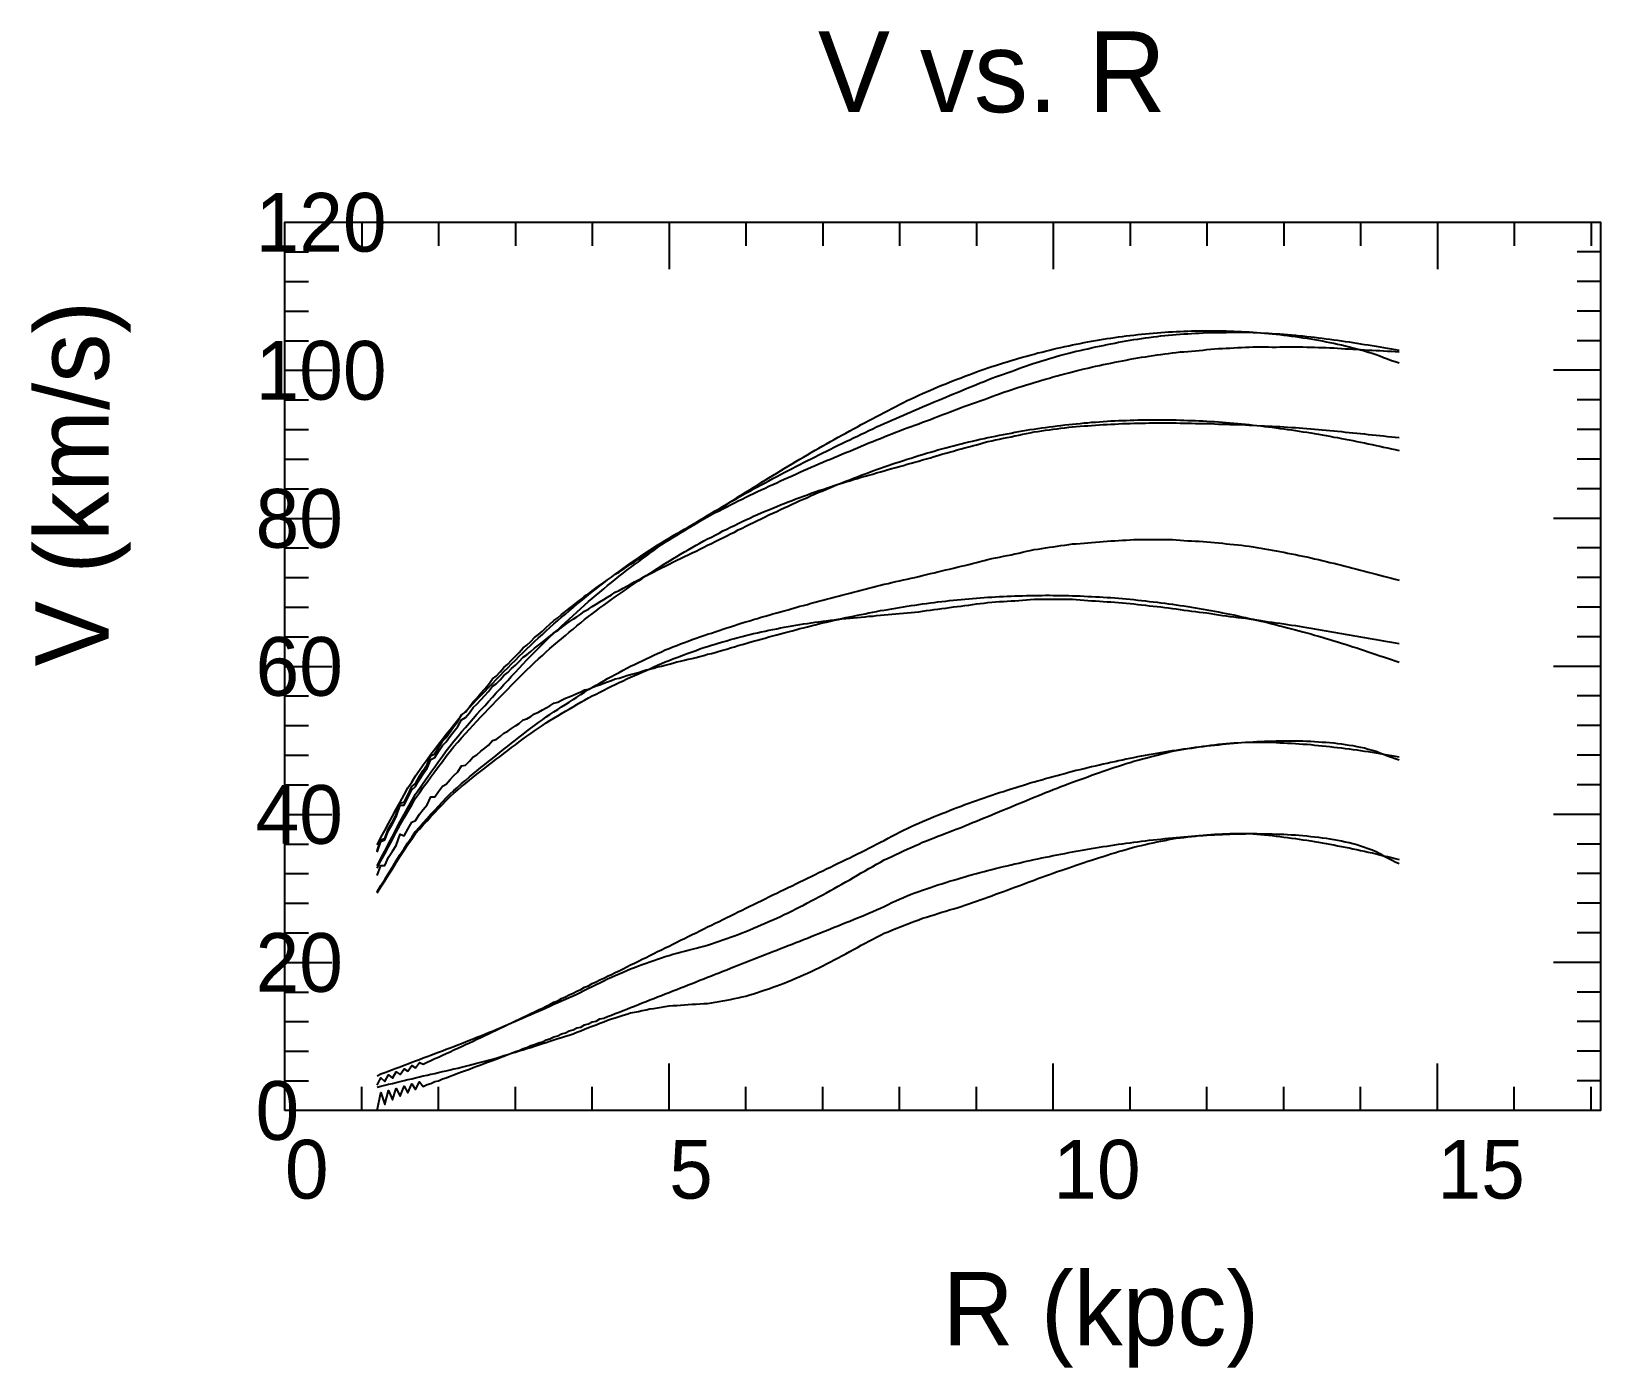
# Model space of a CAD drawing. Extents: x -35 to 179, y -35 to 147.
import ezdxf

# ---------------------------------------------------------------- set-up
doc = ezdxf.new("R2010")
doc.units = 0

msp = doc.modelspace()

# ---------------------------------------------------------------- texts
at = {"color": 0}
for s, height, p in [('V vs. R', 11, (72.6, 135.96)), ('120', 8, (-4, 116.96)), ('100', 8, (-4, 96.8)), ('80', 8, (-4, 76.64)), ('60', 8, (-4, 56.48)), ('40', 8, (-4, 36.32)), ('20', 8, (-4, 16.16)), ('0', 8, (-4, -4)), ('0', 8, (0, -12)), ('5', 8, (52.33, -12)), ('10', 8, (104.65, -12)), ('15', 8, (156.98, -12)), ('R (kpc)', 10, (89.6, -32))]:
    msp.add_text(s, height=height, dxfattribs=at).set_placement(p)
msp.add_text('V (km/s)', height=10, rotation=90, dxfattribs=at).set_placement((-24, 60.48))

# ---------------------------------------------------------------- linework, layer by layer
at = {"color": 0}
for p, q in [((10.47, 120.96), (10.47, 117.76)), ((20.93, 120.96), (20.93, 117.76)), ((31.4, 120.96), (31.4, 117.76)), ((41.86, 120.96), (41.86, 117.76)), ((52.33, 120.96), (52.33, 114.56)), ((62.79, 120.96), (62.79, 117.76)), ((73.26, 120.96), (73.26, 117.76)), ((83.72, 120.96), (83.72, 117.76)), ((94.19, 120.96), (94.19, 117.76)), ((104.65, 120.96), (104.65, 114.56)), ((115.12, 120.96), (115.12, 117.76)), ((125.58, 120.96), (125.58, 117.76)), ((136.05, 120.96), (136.05, 117.76)), ((146.51, 120.96), (146.51, 117.76)), ((156.98, 120.96), (156.98, 114.56)), ((167.44, 120.96), (167.44, 117.76)), ((177.91, 120.96), (177.91, 117.76)), ((0, 116.93), (3.2, 116.93)), ((179.2, 116.93), (176, 116.93)), ((0, 112.9), (3.2, 112.9)), ((179.2, 112.9), (176, 112.9)), ((0, 108.86), (3.2, 108.86)), ((179.2, 108.86), (176, 108.86)), ((0, 104.83), (3.2, 104.83)), ((179.2, 104.83), (176, 104.83)), ((0, 100.8), (6.4, 100.8)), ((179.2, 100.8), (172.8, 100.8)), ((0, 96.77), (3.2, 96.77)), ((179.2, 96.77), (176, 96.77)), ((0, 92.74), (3.2, 92.74)), ((179.2, 92.74), (176, 92.74)), ((0, 88.7), (3.2, 88.7)), ((179.2, 88.7), (176, 88.7)), ((0, 84.67), (3.2, 84.67)), ((179.2, 84.67), (176, 84.67)), ((0, 80.64), (6.4, 80.64)), ((179.2, 80.64), (172.8, 80.64)), ((0, 76.61), (3.2, 76.61)), ((179.2, 76.61), (176, 76.61)), ((0, 72.58), (3.2, 72.58)), ((179.2, 72.58), (176, 72.58)), ((0, 68.54), (3.2, 68.54)), ((179.2, 68.54), (176, 68.54)), ((0, 64.51), (3.2, 64.51)), ((179.2, 64.51), (176, 64.51)), ((0, 60.48), (6.4, 60.48)), ((179.2, 60.48), (172.8, 60.48)), ((0, 56.45), (3.2, 56.45)), ((179.2, 56.45), (176, 56.45)), ((0, 52.42), (3.2, 52.42)), ((179.2, 52.42), (176, 52.42)), ((0, 48.38), (3.2, 48.38)), ((179.2, 48.38), (176, 48.38)), ((0, 44.35), (3.2, 44.35)), ((179.2, 44.35), (176, 44.35)), ((0, 40.32), (6.4, 40.32)), ((179.2, 40.32), (172.8, 40.32)), ((0, 36.29), (3.2, 36.29)), ((179.2, 36.29), (176, 36.29)), ((0, 32.26), (3.2, 32.26)), ((179.2, 32.26), (176, 32.26)), ((0, 28.22), (3.2, 28.22)), ((179.2, 28.22), (176, 28.22)), ((0, 24.19), (3.2, 24.19)), ((179.2, 24.19), (176, 24.19)), ((0, 20.16), (6.4, 20.16)), ((179.2, 20.16), (172.8, 20.16)), ((0, 16.13), (3.2, 16.13)), ((179.2, 16.13), (176, 16.13)), ((0, 12.1), (3.2, 12.1)), ((179.2, 12.1), (176, 12.1)), ((0, 8.06), (3.2, 8.06)), ((179.2, 8.06), (176, 8.06)), ((52.33, 0), (52.33, 6.4)), ((104.65, 0), (104.65, 6.4)), ((156.98, 0), (156.98, 6.4)), ((0, 4.03), (3.2, 4.03)), ((10.47, 0), (10.47, 3.2)), ((20.93, 0), (20.93, 3.2)), ((31.4, 0), (31.4, 3.2)), ((41.86, 0), (41.86, 3.2)), ((62.79, 0), (62.79, 3.2)), ((73.26, 0), (73.26, 3.2)), ((83.72, 0), (83.72, 3.2)), ((94.19, 0), (94.19, 3.2)), ((115.12, 0), (115.12, 3.2)), ((125.58, 0), (125.58, 3.2)), ((136.05, 0), (136.05, 3.2)), ((146.51, 0), (146.51, 3.2)), ((167.44, 0), (167.44, 3.2)), ((179.2, 4.03), (176, 4.03)), ((177.91, 0), (177.91, 3.2))]:
    msp.add_line(p, q, dxfattribs=at)
msp.add_lwpolyline([(0, 0), (0, 120.96), (179.2, 120.96), (179.2, 0)], close=True, dxfattribs=at)
at = {"color": 3}
for points in [[(12.56, 35.34), (13.08, 36.9), (13.6, 37.05), (14.13, 38.42), (14.65, 39.3), (15.17, 40.31), (15.7, 41.87), (16.22, 41.97), (16.74, 42.94), (17.27, 44.11), (17.79, 44.51), (18.31, 45.55), (18.84, 46.3), (19.36, 47.11), (19.88, 48.3), (20.41, 48.57), (20.93, 49.41), (21.45, 50.29), (21.98, 50.8), (22.5, 51.59), (23.02, 52.28), (23.55, 52.97), (24.07, 53.9), (24.59, 54.25), (25.12, 54.95), (25.64, 55.67), (26.16, 56.17), (26.69, 56.82), (27.21, 57.42), (27.73, 58.01), (28.26, 58.77), (28.78, 59.13), (29.3, 59.73), (29.83, 60.34), (30.35, 60.8), (30.87, 61.35), (31.4, 61.88), (31.92, 62.39), (32.44, 63.02), (32.97, 63.37), (33.49, 63.88), (34.01, 64.4), (34.54, 64.83), (35.06, 65.3), (35.58, 65.76), (36.1, 66.21), (36.63, 66.75), (37.15, 67.08), (37.67, 67.53), (38.2, 67.97), (38.72, 68.37), (39.24, 68.78), (39.77, 69.19), (40.29, 69.58), (40.81, 70.06), (41.34, 70.36), (41.86, 70.77), (42.38, 71.16), (42.91, 71.53), (43.43, 71.89), (43.95, 72.26), (44.48, 72.62), (45, 73.03), (45.52, 73.33), (46.05, 73.69), (46.57, 74.05), (47.09, 74.39), (47.62, 74.73), (48.14, 75.07), (48.66, 75.4), (49.19, 75.77), (49.71, 76.07), (50.23, 76.4), (50.76, 76.74), (51.28, 77.06), (51.8, 77.38), (52.33, 77.7), (52.85, 78.03), (53.37, 78.37), (53.9, 78.66), (54.42, 78.99), (54.94, 79.31), (55.47, 79.63), (55.99, 79.94), (56.51, 80.27), (57.04, 80.58), (57.56, 80.93), (58.08, 81.23), (58.61, 81.56), (59.13, 81.9), (59.65, 82.23), (60.17, 82.55), (60.7, 82.88), (61.22, 83.21), (61.74, 83.56), (62.27, 83.87), (62.79, 84.2), (63.31, 84.54), (63.84, 84.86), (64.36, 85.18), (64.88, 85.51), (65.41, 85.83), (65.93, 86.17), (66.45, 86.48), (66.98, 86.79), (67.5, 87.12), (68.02, 87.43), (68.55, 87.75), (69.07, 88.06), (69.59, 88.37), (70.12, 88.69), (70.64, 88.99), (71.16, 89.29), (71.69, 89.6), (72.21, 89.91), (72.73, 90.2), (73.26, 90.5), (73.78, 90.8), (74.3, 91.1), (74.83, 91.39), (75.35, 91.68), (75.87, 91.97), (76.4, 92.26), (76.92, 92.55), (77.44, 92.83), (77.97, 93.11), (78.49, 93.4), (79.01, 93.68), (79.54, 93.95), (80.06, 94.23), (80.58, 94.51), (81.11, 94.79), (81.63, 95.06), (82.15, 95.33), (82.68, 95.61), (83.2, 95.89), (83.72, 96.15), (84.24, 96.41), (84.77, 96.67), (85.29, 96.91), (85.81, 97.15), (86.34, 97.4), (86.86, 97.64), (87.38, 97.87), (87.91, 98.09), (88.43, 98.32), (88.95, 98.55), (89.48, 98.76), (90, 98.98), (90.52, 99.19), (91.05, 99.4), (91.57, 99.6), (92.09, 99.8), (92.62, 100), (93.14, 100.2), (93.66, 100.39), (94.19, 100.58), (94.71, 100.76), (95.23, 100.94), (95.76, 101.12), (96.28, 101.3), (96.8, 101.47), (97.33, 101.64), (97.85, 101.81), (98.37, 101.97), (98.9, 102.13), (99.42, 102.29), (99.94, 102.44), (100.47, 102.59), (100.99, 102.74), (101.51, 102.88), (102.04, 103.02), (102.56, 103.16), (103.08, 103.29), (103.61, 103.43), (104.13, 103.56), (104.65, 103.68), (105.18, 103.8), (105.7, 103.93), (106.22, 104.04), (106.75, 104.15), (107.27, 104.26), (107.79, 104.37), (108.31, 104.47), (108.84, 104.58), (109.36, 104.67), (109.88, 104.77), (110.41, 104.86), (110.93, 104.95), (111.45, 105.03), (111.98, 105.12), (112.5, 105.2), (113.02, 105.27), (113.55, 105.34), (114.07, 105.42), (114.59, 105.48), (115.12, 105.55), (115.64, 105.61), (116.16, 105.67), (116.69, 105.72), (117.21, 105.77), (117.73, 105.82), (118.26, 105.87), (118.78, 105.91), (119.3, 105.95), (119.83, 105.99), (120.35, 106.02), (120.87, 106.05), (121.4, 106.08), (121.92, 106.11), (122.44, 106.13), (122.97, 106.15), (123.49, 106.16), (124.01, 106.17), (124.54, 106.18), (125.06, 106.19), (125.58, 106.19), (126.11, 106.19), (126.63, 106.19), (127.15, 106.18), (127.68, 106.17), (128.2, 106.16), (128.72, 106.15), (129.25, 106.13), (129.77, 106.11), (130.29, 106.08), (130.81, 106.06), (131.34, 106.02), (131.86, 105.99), (132.38, 105.95), (132.91, 105.91), (133.43, 105.87), (133.95, 105.82), (134.48, 105.77), (135, 105.72), (135.52, 105.66), (136.05, 105.6), (136.57, 105.53), (137.09, 105.47), (137.62, 105.4), (138.14, 105.32), (138.66, 105.24), (139.19, 105.16), (139.71, 105.08), (140.23, 104.99), (140.76, 104.9), (141.28, 104.8), (141.8, 104.7), (142.33, 104.6), (142.85, 104.49), (143.37, 104.38), (143.9, 104.26), (144.42, 104.14), (144.94, 104.01), (145.47, 103.88), (145.99, 103.74), (146.51, 103.6), (147.04, 103.45), (147.56, 103.29), (148.08, 103.12), (148.61, 102.94), (149.13, 102.76), (149.65, 102.56), (150.18, 102.36), (150.7, 102.16), (151.22, 101.98), (151.75, 101.8)], [(12.56, 35.17), (13.08, 36.63), (13.6, 36.84), (14.13, 38.11), (14.65, 39.05), (15.17, 39.97), (15.7, 41.59), (16.22, 41.58), (16.74, 42.6), (17.27, 43.69), (17.79, 44.13), (18.31, 45.08), (18.84, 45.87), (19.36, 46.64), (19.88, 47.82), (20.41, 48.05), (20.93, 48.87), (21.45, 49.72), (21.98, 50.2), (22.5, 50.96), (23.02, 51.63), (23.55, 52.28), (24.07, 53.19), (24.59, 53.5), (25.12, 54.17), (25.64, 54.87), (26.16, 55.32), (26.69, 55.94), (27.21, 56.51), (27.73, 57.07), (28.26, 57.79), (28.78, 58.11), (29.3, 58.67), (29.83, 59.24), (30.35, 59.66), (30.87, 60.18), (31.4, 60.66), (31.92, 61.14), (32.44, 61.72), (32.97, 62.04), (33.49, 62.5), (34.01, 62.98), (34.54, 63.36), (35.06, 63.79), (35.58, 64.21), (36.1, 64.61), (36.63, 65.1), (37.15, 65.39), (37.67, 65.79), (38.2, 66.19), (38.72, 66.53), (39.24, 66.9), (39.77, 67.25), (40.29, 67.61), (40.81, 68.02), (41.34, 68.28), (41.86, 68.62), (42.38, 68.97), (42.91, 69.27), (43.43, 69.59), (43.95, 69.91), (44.48, 70.22), (45, 70.57), (45.52, 70.81), (46.05, 71.12), (46.57, 71.42), (47.09, 71.7), (47.62, 71.98), (48.14, 72.26), (48.66, 72.54), (49.19, 72.85), (49.71, 73.08), (50.23, 73.35), (50.76, 73.63), (51.28, 73.89), (51.8, 74.14), (52.33, 74.4), (52.85, 74.66), (53.37, 74.95), (53.9, 75.17), (54.42, 75.43), (54.94, 75.69), (55.47, 75.94), (55.99, 76.19), (56.51, 76.44), (57.04, 76.7), (57.56, 76.98), (58.08, 77.21), (58.61, 77.47), (59.13, 77.74), (59.65, 78), (60.17, 78.26), (60.7, 78.52), (61.22, 78.78), (61.74, 79.06), (62.27, 79.31), (62.79, 79.57), (63.31, 79.83), (63.84, 80.09), (64.36, 80.34), (64.88, 80.59), (65.41, 80.84), (65.93, 81.11), (66.45, 81.35), (66.98, 81.59), (67.5, 81.84), (68.02, 82.09), (68.55, 82.32), (69.07, 82.56), (69.59, 82.8), (70.12, 83.05), (70.64, 83.27), (71.16, 83.5), (71.69, 83.74), (72.21, 83.97), (72.73, 84.19), (73.26, 84.41), (73.78, 84.63), (74.3, 84.85), (74.83, 85.06), (75.35, 85.28), (75.87, 85.49), (76.4, 85.7), (76.92, 85.9), (77.44, 86.11), (77.97, 86.31), (78.49, 86.51), (79.01, 86.7), (79.54, 86.9), (80.06, 87.09), (80.58, 87.28), (81.11, 87.47), (81.63, 87.65), (82.15, 87.83), (82.68, 88.01), (83.2, 88.19), (83.72, 88.36), (84.24, 88.53), (84.77, 88.7), (85.29, 88.86), (85.81, 89.03), (86.34, 89.19), (86.86, 89.35), (87.38, 89.5), (87.91, 89.66), (88.43, 89.81), (88.95, 89.96), (89.48, 90.1), (90, 90.24), (90.52, 90.38), (91.05, 90.52), (91.57, 90.65), (92.09, 90.79), (92.62, 90.91), (93.14, 91.05), (93.66, 91.17), (94.19, 91.29), (94.71, 91.41), (95.23, 91.52), (95.76, 91.64), (96.28, 91.75), (96.8, 91.85), (97.33, 91.97), (97.85, 92.06), (98.37, 92.16), (98.9, 92.26), (99.42, 92.36), (99.94, 92.45), (100.47, 92.54), (100.99, 92.63), (101.51, 92.72), (102.04, 92.79), (102.56, 92.87), (103.08, 92.95), (103.61, 93.03), (104.13, 93.1), (104.65, 93.17), (105.18, 93.23), (105.7, 93.3), (106.22, 93.36), (106.75, 93.42), (107.27, 93.47), (107.79, 93.53), (108.31, 93.58), (108.84, 93.63), (109.36, 93.67), (109.88, 93.72), (110.41, 93.76), (110.93, 93.79), (111.45, 93.83), (111.98, 93.86), (112.5, 93.9), (113.02, 93.92), (113.55, 93.95), (114.07, 93.98), (114.59, 93.99), (115.12, 94.01), (115.64, 94.03), (116.16, 94.04), (116.69, 94.05), (117.21, 94.06), (117.73, 94.07), (118.26, 94.07), (118.78, 94.07), (119.3, 94.07), (119.83, 94.07), (120.35, 94.06), (120.87, 94.05), (121.4, 94.04), (121.92, 94.03), (122.44, 94.01), (122.97, 93.99), (123.49, 93.97), (124.01, 93.95), (124.54, 93.93), (125.06, 93.9), (125.58, 93.87), (126.11, 93.84), (126.63, 93.81), (127.15, 93.77), (127.68, 93.73), (128.2, 93.69), (128.72, 93.65), (129.25, 93.6), (129.77, 93.56), (130.29, 93.51), (130.81, 93.46), (131.34, 93.4), (131.86, 93.35), (132.38, 93.29), (132.91, 93.23), (133.43, 93.17), (133.95, 93.1), (134.48, 93.04), (135, 92.97), (135.52, 92.9), (136.05, 92.83), (136.57, 92.75), (137.09, 92.68), (137.62, 92.6), (138.14, 92.52), (138.66, 92.44), (139.19, 92.36), (139.71, 92.27), (140.23, 92.18), (140.76, 92.1), (141.28, 92.01), (141.8, 91.91), (142.33, 91.82), (142.85, 91.72), (143.37, 91.63), (143.9, 91.53), (144.42, 91.43), (144.94, 91.33), (145.47, 91.23), (145.99, 91.12), (146.51, 91.02), (147.04, 90.91), (147.56, 90.8), (148.08, 90.69), (148.61, 90.58), (149.13, 90.47), (149.65, 90.35), (150.18, 90.24), (150.7, 90.12), (151.22, 90.01), (151.75, 89.89)], [(12.56, 3.47), (13.08, 4.44), (13.6, 3.94), (14.13, 4.84), (14.65, 4.41), (15.17, 5.25), (15.7, 4.89), (16.22, 5.68), (16.74, 5.36), (17.27, 6.11), (17.79, 5.83), (18.31, 6.54), (18.84, 6.31), (19.36, 6.59), (19.88, 6.79), (20.41, 7.06), (20.93, 7.27), (21.45, 7.53), (21.98, 7.75), (22.5, 8.01), (23.02, 8.24), (23.55, 8.49), (24.07, 8.72), (24.59, 8.97), (25.12, 9.21), (25.64, 9.46), (26.16, 9.71), (26.69, 9.95), (27.21, 10.2), (27.73, 10.44), (28.26, 10.7), (28.78, 10.93), (29.3, 11.2), (29.83, 11.43), (30.35, 11.7), (30.87, 11.92), (31.4, 12.2), (31.92, 12.43), (32.44, 12.71), (32.97, 12.93), (33.49, 13.21), (34.01, 13.43), (34.54, 13.72), (35.06, 13.94), (35.58, 14.23), (36.1, 14.44), (36.63, 14.74), (37.15, 14.95), (37.67, 15.25), (38.2, 15.46), (38.72, 15.76), (39.24, 15.97), (39.77, 16.27), (40.29, 16.48), (40.81, 16.79), (41.34, 16.99), (41.86, 17.3), (42.38, 17.5), (42.91, 17.81), (43.43, 18.02), (43.95, 18.28), (44.48, 18.53), (45, 18.79), (45.52, 19.04), (46.05, 19.3), (46.57, 19.56), (47.09, 19.82), (47.62, 20.08), (48.14, 20.34), (48.66, 20.59), (49.19, 20.85), (49.71, 21.11), (50.23, 21.37), (50.76, 21.63), (51.28, 21.88), (51.8, 22.14), (52.33, 22.4), (52.85, 22.66), (53.37, 22.92), (53.9, 23.18), (54.42, 23.43), (54.94, 23.69), (55.47, 23.95), (55.99, 24.21), (56.51, 24.47), (57.04, 24.73), (57.56, 24.99), (58.08, 25.24), (58.61, 25.5), (59.13, 25.76), (59.65, 26.01), (60.17, 26.27), (60.7, 26.53), (61.22, 26.79), (61.74, 27.04), (62.27, 27.3), (62.79, 27.55), (63.31, 27.81), (63.84, 28.06), (64.36, 28.33), (64.88, 28.57), (65.41, 28.84), (65.93, 29.08), (66.45, 29.35), (66.98, 29.59), (67.5, 29.86), (68.02, 30.1), (68.55, 30.37), (69.07, 30.61), (69.59, 30.87), (70.12, 31.12), (70.64, 31.38), (71.16, 31.63), (71.69, 31.88), (72.21, 32.14), (72.73, 32.39), (73.26, 32.65), (73.78, 32.9), (74.3, 33.16), (74.83, 33.41), (75.35, 33.67), (75.87, 33.92), (76.4, 34.18), (76.92, 34.43), (77.44, 34.69), (77.97, 34.94), (78.49, 35.2), (79.01, 35.46), (79.54, 35.72), (80.06, 35.98), (80.58, 36.25), (81.11, 36.52), (81.63, 36.79), (82.15, 37.08), (82.68, 37.36), (83.2, 37.65), (83.72, 37.91), (84.24, 38.17), (84.77, 38.42), (85.29, 38.67), (85.81, 38.9), (86.34, 39.14), (86.86, 39.36), (87.38, 39.59), (87.91, 39.81), (88.43, 40.03), (88.95, 40.24), (89.48, 40.45), (90, 40.65), (90.52, 40.86), (91.05, 41.06), (91.57, 41.26), (92.09, 41.46), (92.62, 41.65), (93.14, 41.84), (93.66, 42.03), (94.19, 42.22), (94.71, 42.4), (95.23, 42.58), (95.76, 42.76), (96.28, 42.94), (96.8, 43.11), (97.33, 43.29), (97.85, 43.46), (98.37, 43.63), (98.9, 43.79), (99.42, 43.96), (99.94, 44.12), (100.47, 44.28), (100.99, 44.44), (101.51, 44.6), (102.04, 44.75), (102.56, 44.9), (103.08, 45.05), (103.61, 45.2), (104.13, 45.35), (104.65, 45.49), (105.18, 45.64), (105.7, 45.78), (106.22, 45.91), (106.75, 46.06), (107.27, 46.19), (107.79, 46.33), (108.31, 46.45), (108.84, 46.59), (109.36, 46.71), (109.88, 46.84), (110.41, 46.96), (110.93, 47.08), (111.45, 47.2), (111.98, 47.32), (112.5, 47.43), (113.02, 47.55), (113.55, 47.66), (114.07, 47.77), (114.59, 47.87), (115.12, 47.98), (115.64, 48.08), (116.16, 48.19), (116.69, 48.28), (117.21, 48.38), (117.73, 48.48), (118.26, 48.57), (118.78, 48.66), (119.3, 48.75), (119.83, 48.84), (120.35, 48.92), (120.87, 49.01), (121.4, 49.09), (121.92, 49.17), (122.44, 49.24), (122.97, 49.32), (123.49, 49.39), (124.01, 49.46), (124.54, 49.52), (125.06, 49.59), (125.58, 49.65), (126.11, 49.71), (126.63, 49.77), (127.15, 49.82), (127.68, 49.88), (128.2, 49.93), (128.72, 49.97), (129.25, 50.02), (129.77, 50.06), (130.29, 50.1), (130.81, 50.14), (131.34, 50.17), (131.86, 50.2), (132.38, 50.23), (132.91, 50.26), (133.43, 50.28), (133.95, 50.3), (134.48, 50.31), (135, 50.33), (135.52, 50.34), (136.05, 50.34), (136.57, 50.34), (137.09, 50.34), (137.62, 50.34), (138.14, 50.33), (138.66, 50.32), (139.19, 50.3), (139.71, 50.28), (140.23, 50.25), (140.76, 50.22), (141.28, 50.18), (141.8, 50.14), (142.33, 50.1), (142.85, 50.05), (143.37, 49.99), (143.9, 49.92), (144.42, 49.85), (144.94, 49.77), (145.47, 49.69), (145.99, 49.59), (146.51, 49.48), (147.04, 49.37), (147.56, 49.23), (148.08, 49.09), (148.61, 48.92), (149.13, 48.73), (149.65, 48.52), (150.18, 48.31), (150.7, 48.12), (151.22, 47.94), (151.75, 47.77)]]:
    msp.add_lwpolyline(points, dxfattribs=at)
at = {"color": 4}
for points in [[(12.56, 33.34), (13.08, 34.34), (13.6, 35.33), (14.13, 36.31), (14.65, 37.32), (15.17, 38.33), (15.7, 39.34), (16.22, 40.31), (16.74, 41.23), (17.27, 42.15), (17.79, 43.08), (18.31, 43.83), (18.84, 44.58), (19.36, 45.33), (19.88, 46.07), (20.41, 46.81), (20.93, 47.53), (21.45, 48.24), (21.98, 48.96), (22.5, 49.67), (23.02, 50.31), (23.55, 50.93), (24.07, 51.55), (24.59, 52.17), (25.12, 52.79), (25.64, 53.38), (26.16, 53.97), (26.69, 54.55), (27.21, 55.13), (27.73, 55.71), (28.26, 56.28), (28.78, 56.86), (29.3, 57.43), (29.83, 58), (30.35, 58.58), (30.87, 59.14), (31.4, 59.7), (31.92, 60.26), (32.44, 60.82), (32.97, 61.39), (33.49, 61.92), (34.01, 62.44), (34.54, 62.97), (35.06, 63.49), (35.58, 64.01), (36.1, 64.51), (36.63, 64.99), (37.15, 65.48), (37.67, 65.96), (38.2, 66.44), (38.72, 66.92), (39.24, 67.39), (39.77, 67.87), (40.29, 68.35), (40.81, 68.83), (41.34, 69.31), (41.86, 69.73), (42.38, 70.17), (42.91, 70.61), (43.43, 71.05), (43.95, 71.48), (44.48, 71.91), (45, 72.32), (45.52, 72.75), (46.05, 73.16), (46.57, 73.58), (47.09, 73.97), (47.62, 74.36), (48.14, 74.74), (48.66, 75.13), (49.19, 75.51), (49.71, 75.9), (50.23, 76.27), (50.76, 76.65), (51.28, 77.03), (51.8, 77.4), (52.33, 77.74), (52.85, 78.08), (53.37, 78.42), (53.9, 78.76), (54.42, 79.1), (54.94, 79.43), (55.47, 79.76), (55.99, 80.08), (56.51, 80.41), (57.04, 80.73), (57.56, 81.02), (58.08, 81.34), (58.61, 81.65), (59.13, 81.95), (59.65, 82.27), (60.17, 82.56), (60.7, 82.87), (61.22, 83.17), (61.74, 83.47), (62.27, 83.78), (62.79, 84.06), (63.31, 84.34), (63.84, 84.64), (64.36, 84.93), (64.88, 85.22), (65.41, 85.49), (65.93, 85.77), (66.45, 86.05), (66.98, 86.33), (67.5, 86.6), (68.02, 86.88), (68.55, 87.15), (69.07, 87.42), (69.59, 87.7), (70.12, 87.97), (70.64, 88.24), (71.16, 88.5), (71.69, 88.76), (72.21, 89.03), (72.73, 89.29), (73.26, 89.55), (73.78, 89.81), (74.3, 90.06), (74.83, 90.33), (75.35, 90.59), (75.87, 90.84), (76.4, 91.09), (76.92, 91.34), (77.44, 91.6), (77.97, 91.85), (78.49, 92.1), (79.01, 92.35), (79.54, 92.6), (80.06, 92.84), (80.58, 93.09), (81.11, 93.33), (81.63, 93.58), (82.15, 93.8), (82.68, 94.02), (83.2, 94.25), (83.72, 94.47), (84.24, 94.7), (84.77, 94.92), (85.29, 95.14), (85.81, 95.36), (86.34, 95.59), (86.86, 95.82), (87.38, 96.05), (87.91, 96.27), (88.43, 96.49), (88.95, 96.71), (89.48, 96.93), (90, 97.15), (90.52, 97.37), (91.05, 97.58), (91.57, 97.8), (92.09, 98.01), (92.62, 98.23), (93.14, 98.44), (93.66, 98.66), (94.19, 98.87), (94.71, 99.08), (95.23, 99.29), (95.76, 99.51), (96.28, 99.72), (96.8, 99.91), (97.33, 100.1), (97.85, 100.28), (98.37, 100.46), (98.9, 100.64), (99.42, 100.83), (99.94, 101.03), (100.47, 101.22), (100.99, 101.41), (101.51, 101.6), (102.04, 101.79), (102.56, 101.93), (103.08, 102.09), (103.61, 102.25), (104.13, 102.4), (104.65, 102.56), (105.18, 102.71), (105.7, 102.86), (106.22, 103), (106.75, 103.15), (107.27, 103.29), (107.79, 103.4), (108.31, 103.52), (108.84, 103.64), (109.36, 103.75), (109.88, 103.87), (110.41, 103.98), (110.93, 104.09), (111.45, 104.2), (111.98, 104.31), (112.5, 104.42), (113.02, 104.52), (113.55, 104.62), (114.07, 104.72), (114.59, 104.81), (115.12, 104.9), (115.64, 104.99), (116.16, 105.06), (116.69, 105.13), (117.21, 105.21), (117.73, 105.28), (118.26, 105.35), (118.78, 105.42), (119.3, 105.48), (119.83, 105.54), (120.35, 105.61), (120.87, 105.65), (121.4, 105.69), (121.92, 105.72), (122.44, 105.75), (122.97, 105.77), (123.49, 105.81), (124.01, 105.84), (124.54, 105.87), (125.06, 105.9), (125.58, 105.93), (126.11, 105.95), (126.63, 105.96), (127.15, 105.96), (127.68, 105.97), (128.2, 105.97), (128.72, 105.98), (129.25, 105.99), (129.77, 105.99), (130.29, 105.99), (130.81, 105.99), (131.34, 105.98), (131.86, 105.96), (132.38, 105.93), (132.91, 105.9), (133.43, 105.87), (133.95, 105.85), (134.48, 105.82), (135, 105.78), (135.52, 105.75), (136.05, 105.71), (136.57, 105.67), (137.09, 105.62), (137.62, 105.57), (138.14, 105.52), (138.66, 105.48), (139.19, 105.42), (139.71, 105.36), (140.23, 105.3), (140.76, 105.23), (141.28, 105.17), (141.8, 105.1), (142.33, 105.03), (142.85, 104.96), (143.37, 104.89), (143.9, 104.82), (144.42, 104.74), (144.94, 104.67), (145.47, 104.58), (145.99, 104.5), (146.51, 104.42), (147.04, 104.33), (147.56, 104.25), (148.08, 104.16), (148.61, 104.07), (149.13, 103.98), (149.65, 103.89), (150.18, 103.81), (150.7, 103.72), (151.22, 103.63), (151.75, 103.54)], [(12.56, 33.01), (13.08, 33.98), (13.6, 34.95), (14.13, 35.91), (14.65, 36.9), (15.17, 37.9), (15.7, 38.89), (16.22, 39.84), (16.74, 40.74), (17.27, 41.64), (17.79, 42.55), (18.31, 43.28), (18.84, 44.01), (19.36, 44.73), (19.88, 45.45), (20.41, 46.17), (20.93, 46.86), (21.45, 47.55), (21.98, 48.25), (22.5, 48.93), (23.02, 49.55), (23.55, 50.14), (24.07, 50.73), (24.59, 51.33), (25.12, 51.92), (25.64, 52.48), (26.16, 53.04), (26.69, 53.59), (27.21, 54.15), (27.73, 54.7), (28.26, 55.24), (28.78, 55.78), (29.3, 56.32), (29.83, 56.85), (30.35, 57.4), (30.87, 57.92), (31.4, 58.45), (31.92, 58.98), (32.44, 59.5), (32.97, 60.03), (33.49, 60.53), (34.01, 61.01), (34.54, 61.5), (35.06, 61.98), (35.58, 62.46), (36.1, 62.92), (36.63, 63.36), (37.15, 63.81), (37.67, 64.25), (38.2, 64.69), (38.72, 65.13), (39.24, 65.56), (39.77, 65.99), (40.29, 66.42), (40.81, 66.85), (41.34, 67.28), (41.86, 67.65), (42.38, 68.04), (42.91, 68.44), (43.43, 68.82), (43.95, 69.2), (44.48, 69.57), (45, 69.94), (45.52, 70.32), (46.05, 70.69), (46.57, 71.06), (47.09, 71.41), (47.62, 71.76), (48.14, 72.11), (48.66, 72.45), (49.19, 72.8), (49.71, 73.15), (50.23, 73.49), (50.76, 73.83), (51.28, 74.17), (51.8, 74.51), (52.33, 74.82), (52.85, 75.13), (53.37, 75.44), (53.9, 75.76), (54.42, 76.07), (54.94, 76.36), (55.47, 76.67), (55.99, 76.97), (56.51, 77.27), (57.04, 77.56), (57.56, 77.83), (58.08, 78.1), (58.61, 78.37), (59.13, 78.64), (59.65, 78.92), (60.17, 79.17), (60.7, 79.43), (61.22, 79.69), (61.74, 79.95), (62.27, 80.21), (62.79, 80.44), (63.31, 80.68), (63.84, 80.92), (64.36, 81.15), (64.88, 81.39), (65.41, 81.6), (65.93, 81.82), (66.45, 82.04), (66.98, 82.26), (67.5, 82.47), (68.02, 82.68), (68.55, 82.88), (69.07, 83.09), (69.59, 83.29), (70.12, 83.49), (70.64, 83.68), (71.16, 83.86), (71.69, 84.05), (72.21, 84.24), (72.73, 84.42), (73.26, 84.59), (73.78, 84.77), (74.3, 84.94), (74.83, 85.12), (75.35, 85.29), (75.87, 85.45), (76.4, 85.61), (76.92, 85.77), (77.44, 85.92), (77.97, 86.08), (78.49, 86.23), (79.01, 86.39), (79.54, 86.54), (80.06, 86.68), (80.58, 86.84), (81.11, 86.98), (81.63, 87.13), (82.15, 87.28), (82.68, 87.42), (83.2, 87.57), (83.72, 87.71), (84.24, 87.85), (84.77, 88), (85.29, 88.14), (85.81, 88.28), (86.34, 88.43), (86.86, 88.59), (87.38, 88.75), (87.91, 88.9), (88.43, 89.05), (88.95, 89.21), (89.48, 89.36), (90, 89.51), (90.52, 89.66), (91.05, 89.81), (91.57, 89.96), (92.09, 90.1), (92.62, 90.25), (93.14, 90.39), (93.66, 90.53), (94.19, 90.67), (94.71, 90.81), (95.23, 90.95), (95.76, 91.09), (96.28, 91.22), (96.8, 91.34), (97.33, 91.44), (97.85, 91.55), (98.37, 91.65), (98.9, 91.75), (99.42, 91.86), (99.94, 91.98), (100.47, 92.09), (100.99, 92.2), (101.51, 92.31), (102.04, 92.42), (102.56, 92.48), (103.08, 92.56), (103.61, 92.63), (104.13, 92.71), (104.65, 92.78), (105.18, 92.85), (105.7, 92.92), (106.22, 92.99), (106.75, 93.05), (107.27, 93.12), (107.79, 93.15), (108.31, 93.19), (108.84, 93.22), (109.36, 93.26), (109.88, 93.3), (110.41, 93.33), (110.93, 93.37), (111.45, 93.4), (111.98, 93.43), (112.5, 93.47), (113.02, 93.49), (113.55, 93.51), (114.07, 93.54), (114.59, 93.56), (115.12, 93.58), (115.64, 93.59), (116.16, 93.6), (116.69, 93.61), (117.21, 93.62), (117.73, 93.63), (118.26, 93.64), (118.78, 93.64), (119.3, 93.65), (119.83, 93.66), (120.35, 93.66), (120.87, 93.65), (121.4, 93.63), (121.92, 93.62), (122.44, 93.61), (122.97, 93.59), (123.49, 93.59), (124.01, 93.58), (124.54, 93.57), (125.06, 93.57), (125.58, 93.56), (126.11, 93.54), (126.63, 93.52), (127.15, 93.49), (127.68, 93.47), (128.2, 93.45), (128.72, 93.44), (129.25, 93.42), (129.77, 93.41), (130.29, 93.4), (130.81, 93.38), (131.34, 93.35), (131.86, 93.32), (132.38, 93.29), (132.91, 93.26), (133.43, 93.23), (133.95, 93.21), (134.48, 93.18), (135, 93.16), (135.52, 93.13), (136.05, 93.1), (136.57, 93.07), (137.09, 93.03), (137.62, 93), (138.14, 92.96), (138.66, 92.92), (139.19, 92.88), (139.71, 92.84), (140.23, 92.79), (140.76, 92.75), (141.28, 92.7), (141.8, 92.65), (142.33, 92.6), (142.85, 92.55), (143.37, 92.51), (143.9, 92.45), (144.42, 92.4), (144.94, 92.35), (145.47, 92.3), (145.99, 92.24), (146.51, 92.19), (147.04, 92.14), (147.56, 92.08), (148.08, 92.03), (148.61, 91.97), (149.13, 91.91), (149.65, 91.86), (150.18, 91.81), (150.7, 91.76), (151.22, 91.71), (151.75, 91.65)], [(12.56, 4.71), (13.08, 4.97), (13.6, 5.17), (14.13, 5.36), (14.65, 5.56), (15.17, 5.76), (15.7, 5.96), (16.22, 6.16), (16.74, 6.36), (17.27, 6.56), (17.79, 6.76), (18.31, 6.95), (18.84, 7.16), (19.36, 7.35), (19.88, 7.55), (20.41, 7.75), (20.93, 7.94), (21.45, 8.14), (21.98, 8.34), (22.5, 8.54), (23.02, 8.73), (23.55, 8.93), (24.07, 9.14), (24.59, 9.35), (25.12, 9.56), (25.64, 9.76), (26.16, 9.97), (26.69, 10.18), (27.21, 10.39), (27.73, 10.6), (28.26, 10.81), (28.78, 11.02), (29.3, 11.25), (29.83, 11.48), (30.35, 11.7), (30.87, 11.93), (31.4, 12.15), (31.92, 12.38), (32.44, 12.61), (32.97, 12.84), (33.49, 13.06), (34.01, 13.29), (34.54, 13.52), (35.06, 13.76), (35.58, 13.99), (36.1, 14.23), (36.63, 14.46), (37.15, 14.69), (37.67, 14.92), (38.2, 15.15), (38.72, 15.37), (39.24, 15.61), (39.77, 15.86), (40.29, 16.13), (40.81, 16.38), (41.34, 16.64), (41.86, 16.9), (42.38, 17.16), (42.91, 17.4), (43.43, 17.66), (43.95, 17.91), (44.48, 18.17), (45, 18.39), (45.52, 18.62), (46.05, 18.85), (46.57, 19.07), (47.09, 19.3), (47.62, 19.49), (48.14, 19.68), (48.66, 19.87), (49.19, 20.07), (49.71, 20.26), (50.23, 20.43), (50.76, 20.6), (51.28, 20.77), (51.8, 20.95), (52.33, 21.12), (52.85, 21.27), (53.37, 21.41), (53.9, 21.55), (54.42, 21.7), (54.94, 21.85), (55.47, 21.98), (55.99, 22.12), (56.51, 22.26), (57.04, 22.39), (57.56, 22.53), (58.08, 22.7), (58.61, 22.88), (59.13, 23.06), (59.65, 23.24), (60.17, 23.42), (60.7, 23.61), (61.22, 23.8), (61.74, 23.99), (62.27, 24.18), (62.79, 24.37), (63.31, 24.59), (63.84, 24.82), (64.36, 25.04), (64.88, 25.27), (65.41, 25.49), (65.93, 25.73), (66.45, 25.96), (66.98, 26.21), (67.5, 26.44), (68.02, 26.69), (68.55, 26.94), (69.07, 27.2), (69.59, 27.46), (70.12, 27.72), (70.64, 27.98), (71.16, 28.26), (71.69, 28.53), (72.21, 28.81), (72.73, 29.09), (73.26, 29.37), (73.78, 29.65), (74.3, 29.95), (74.83, 30.24), (75.35, 30.53), (75.87, 30.82), (76.4, 31.12), (76.92, 31.43), (77.44, 31.74), (77.97, 32.04), (78.49, 32.35), (79.01, 32.66), (79.54, 32.95), (80.06, 33.24), (80.58, 33.54), (81.11, 33.84), (81.63, 34.13), (82.15, 34.36), (82.68, 34.6), (83.2, 34.86), (83.72, 35.1), (84.24, 35.35), (84.77, 35.58), (85.29, 35.82), (85.81, 36.05), (86.34, 36.29), (86.86, 36.52), (87.38, 36.73), (87.91, 36.93), (88.43, 37.15), (88.95, 37.35), (89.48, 37.56), (90, 37.76), (90.52, 37.96), (91.05, 38.16), (91.57, 38.37), (92.09, 38.56), (92.62, 38.78), (93.14, 38.99), (93.66, 39.21), (94.19, 39.42), (94.71, 39.63), (95.23, 39.85), (95.76, 40.06), (96.28, 40.28), (96.8, 40.49), (97.33, 40.71), (97.85, 40.93), (98.37, 41.14), (98.9, 41.36), (99.42, 41.58), (99.94, 41.79), (100.47, 42.01), (100.99, 42.23), (101.51, 42.44), (102.04, 42.66), (102.56, 42.87), (103.08, 43.08), (103.61, 43.29), (104.13, 43.5), (104.65, 43.71), (105.18, 43.91), (105.7, 44.11), (106.22, 44.31), (106.75, 44.51), (107.27, 44.7), (107.79, 44.9), (108.31, 45.08), (108.84, 45.28), (109.36, 45.46), (109.88, 45.65), (110.41, 45.84), (110.93, 46.02), (111.45, 46.2), (111.98, 46.38), (112.5, 46.56), (113.02, 46.74), (113.55, 46.9), (114.07, 47.07), (114.59, 47.24), (115.12, 47.41), (115.64, 47.57), (116.16, 47.72), (116.69, 47.85), (117.21, 48), (117.73, 48.13), (118.26, 48.27), (118.78, 48.41), (119.3, 48.54), (119.83, 48.66), (120.35, 48.79), (120.87, 48.92), (121.4, 49.02), (121.92, 49.1), (122.44, 49.19), (122.97, 49.28), (123.49, 49.36), (124.01, 49.45), (124.54, 49.53), (125.06, 49.61), (125.58, 49.68), (126.11, 49.76), (126.63, 49.82), (127.15, 49.87), (127.68, 49.92), (128.2, 49.97), (128.72, 50.02), (129.25, 50.05), (129.77, 50.08), (130.29, 50.12), (130.81, 50.15), (131.34, 50.18), (131.86, 50.18), (132.38, 50.18), (132.91, 50.17), (133.43, 50.16), (133.95, 50.16), (134.48, 50.14), (135, 50.11), (135.52, 50.09), (136.05, 50.06), (136.57, 50.04), (137.09, 50.01), (137.62, 49.97), (138.14, 49.94), (138.66, 49.9), (139.19, 49.87), (139.71, 49.83), (140.23, 49.77), (140.76, 49.72), (141.28, 49.67), (141.8, 49.61), (142.33, 49.56), (142.85, 49.5), (143.37, 49.44), (143.9, 49.38), (144.42, 49.32), (144.94, 49.26), (145.47, 49.18), (145.99, 49.1), (146.51, 49.03), (147.04, 48.95), (147.56, 48.87), (148.08, 48.78), (148.61, 48.7), (149.13, 48.61), (149.65, 48.53), (150.18, 48.44), (150.7, 48.35), (151.22, 48.25), (151.75, 48.16)]]:
    msp.add_lwpolyline(points, dxfattribs=at)
at = {"color": 6}
for points in [[(12.56, 36.2), (13.08, 37.17), (13.6, 38.14), (14.13, 39.1), (14.65, 40.07), (15.17, 41.04), (15.7, 42), (16.22, 42.97), (16.74, 43.93), (17.27, 44.73), (17.79, 45.58), (18.31, 46.36), (18.84, 47.08), (19.36, 47.79), (19.88, 48.51), (20.41, 49.2), (20.93, 49.89), (21.45, 50.58), (21.98, 51.27), (22.5, 51.89), (23.02, 52.54), (23.55, 53.18), (24.07, 53.82), (24.59, 54.34), (25.12, 54.88), (25.64, 55.43), (26.16, 55.98), (26.69, 56.52), (27.21, 57.07), (27.73, 57.61), (28.26, 58.16), (28.78, 58.71), (29.3, 59.25), (29.83, 59.77), (30.35, 60.29), (30.87, 60.81), (31.4, 61.33), (31.92, 61.86), (32.44, 62.36), (32.97, 62.86), (33.49, 63.37), (34.01, 63.87), (34.54, 64.38), (35.06, 64.84), (35.58, 65.31), (36.1, 65.79), (36.63, 66.26), (37.15, 66.73), (37.67, 67.17), (38.2, 67.61), (38.72, 68.05), (39.24, 68.5), (39.77, 68.94), (40.29, 69.36), (40.81, 69.79), (41.34, 70.21), (41.86, 70.64), (42.38, 71.06), (42.91, 71.45), (43.43, 71.85), (43.95, 72.25), (44.48, 72.65), (45, 73.04), (45.52, 73.42), (46.05, 73.79), (46.57, 74.17), (47.09, 74.54), (47.62, 74.92), (48.14, 75.27), (48.66, 75.62), (49.19, 75.97), (49.71, 76.31), (50.23, 76.66), (50.76, 76.99), (51.28, 77.31), (51.8, 77.63), (52.33, 77.96), (52.85, 78.28), (53.37, 78.57), (53.9, 78.86), (54.42, 79.16), (54.94, 79.45), (55.47, 79.74), (55.99, 80.02), (56.51, 80.3), (57.04, 80.59), (57.56, 80.87), (58.08, 81.15), (58.61, 81.42), (59.13, 81.68), (59.65, 81.95), (60.17, 82.22), (60.7, 82.48), (61.22, 82.74), (61.74, 83.01), (62.27, 83.27), (62.79, 83.53), (63.31, 83.8), (63.84, 84.04), (64.36, 84.28), (64.88, 84.53), (65.41, 84.77), (65.93, 85.01), (66.45, 85.25), (66.98, 85.49), (67.5, 85.73), (68.02, 85.97), (68.55, 86.21), (69.07, 86.45), (69.59, 86.68), (70.12, 86.92), (70.64, 87.16), (71.16, 87.39), (71.69, 87.62), (72.21, 87.84), (72.73, 88.06), (73.26, 88.28), (73.78, 88.5), (74.3, 88.72), (74.83, 88.94), (75.35, 89.15), (75.87, 89.37), (76.4, 89.59), (76.92, 89.81), (77.44, 90.03), (77.97, 90.26), (78.49, 90.48), (79.01, 90.7), (79.54, 90.91), (80.06, 91.12), (80.58, 91.33), (81.11, 91.53), (81.63, 91.74), (82.15, 91.95), (82.68, 92.15), (83.2, 92.36), (83.72, 92.56), (84.24, 92.77), (84.77, 92.97), (85.29, 93.15), (85.81, 93.34), (86.34, 93.53), (86.86, 93.72), (87.38, 93.91), (87.91, 94.12), (88.43, 94.32), (88.95, 94.52), (89.48, 94.72), (90, 94.92), (90.52, 95.12), (91.05, 95.32), (91.57, 95.52), (92.09, 95.72), (92.62, 95.92), (93.14, 96.1), (93.66, 96.28), (94.19, 96.47), (94.71, 96.65), (95.23, 96.83), (95.76, 97.03), (96.28, 97.23), (96.8, 97.42), (97.33, 97.61), (97.85, 97.81), (98.37, 97.97), (98.9, 98.15), (99.42, 98.32), (99.94, 98.49), (100.47, 98.66), (100.99, 98.82), (101.51, 98.98), (102.04, 99.14), (102.56, 99.3), (103.08, 99.46), (103.61, 99.6), (104.13, 99.75), (104.65, 99.9), (105.18, 100.04), (105.7, 100.19), (106.22, 100.32), (106.75, 100.46), (107.27, 100.6), (107.79, 100.73), (108.31, 100.87), (108.84, 100.99), (109.36, 101.11), (109.88, 101.23), (110.41, 101.36), (110.93, 101.48), (111.45, 101.58), (111.98, 101.68), (112.5, 101.79), (113.02, 101.89), (113.55, 101.99), (114.07, 102.1), (114.59, 102.2), (115.12, 102.3), (115.64, 102.4), (116.16, 102.5), (116.69, 102.58), (117.21, 102.66), (117.73, 102.73), (118.26, 102.81), (118.78, 102.89), (119.3, 102.96), (119.83, 103.03), (120.35, 103.11), (120.87, 103.18), (121.4, 103.25), (121.92, 103.3), (122.44, 103.34), (122.97, 103.38), (123.49, 103.42), (124.01, 103.46), (124.54, 103.51), (125.06, 103.56), (125.58, 103.62), (126.11, 103.67), (126.63, 103.73), (127.15, 103.76), (127.68, 103.79), (128.2, 103.81), (128.72, 103.84), (129.25, 103.87), (129.77, 103.89), (130.29, 103.92), (130.81, 103.95), (131.34, 103.97), (131.86, 104), (132.38, 104), (132.91, 103.99), (133.43, 103.99), (133.95, 103.98), (134.48, 103.97), (135, 103.97), (135.52, 103.98), (136.05, 103.98), (136.57, 103.99), (137.09, 104), (137.62, 103.99), (138.14, 103.98), (138.66, 103.98), (139.19, 103.97), (139.71, 103.96), (140.23, 103.94), (140.76, 103.93), (141.28, 103.91), (141.8, 103.89), (142.33, 103.87), (142.85, 103.85), (143.37, 103.82), (143.9, 103.79), (144.42, 103.75), (144.94, 103.72), (145.47, 103.69), (145.99, 103.66), (146.51, 103.63), (147.04, 103.59), (147.56, 103.56), (148.08, 103.53), (148.61, 103.51), (149.13, 103.48), (149.65, 103.46), (150.18, 103.43), (150.7, 103.41), (151.22, 103.36), (151.75, 103.31)], [(12.56, 3.19), (13.08, 3.32), (13.6, 3.44), (14.13, 3.57), (14.65, 3.69), (15.17, 3.82), (15.7, 3.94), (16.22, 4.07), (16.74, 4.2), (17.27, 4.32), (17.79, 4.45), (18.31, 4.57), (18.84, 4.7), (19.36, 4.82), (19.88, 4.94), (20.41, 5.06), (20.93, 5.18), (21.45, 5.3), (21.98, 5.42), (22.5, 5.54), (23.02, 5.66), (23.55, 5.78), (24.07, 5.92), (24.59, 6.05), (25.12, 6.19), (25.64, 6.32), (26.16, 6.45), (26.69, 6.59), (27.21, 6.73), (27.73, 6.87), (28.26, 7.01), (28.78, 7.14), (29.3, 7.31), (29.83, 7.47), (30.35, 7.63), (30.87, 7.79), (31.4, 7.95), (31.92, 8.11), (32.44, 8.27), (32.97, 8.44), (33.49, 8.6), (34.01, 8.76), (34.54, 8.93), (35.06, 9.11), (35.58, 9.28), (36.1, 9.45), (36.63, 9.62), (37.15, 9.79), (37.67, 9.95), (38.2, 10.11), (38.72, 10.28), (39.24, 10.44), (39.77, 10.65), (40.29, 10.86), (40.81, 11.07), (41.34, 11.28), (41.86, 11.48), (42.38, 11.68), (42.91, 11.88), (43.43, 12.08), (43.95, 12.28), (44.48, 12.48), (45, 12.64), (45.52, 12.8), (46.05, 12.96), (46.57, 13.12), (47.09, 13.28), (47.62, 13.39), (48.14, 13.5), (48.66, 13.61), (49.19, 13.72), (49.71, 13.83), (50.23, 13.91), (50.76, 13.99), (51.28, 14.07), (51.8, 14.16), (52.33, 14.24), (52.85, 14.28), (53.37, 14.32), (53.9, 14.36), (54.42, 14.4), (54.94, 14.44), (55.47, 14.47), (55.99, 14.5), (56.51, 14.52), (57.04, 14.55), (57.56, 14.57), (58.08, 14.65), (58.61, 14.75), (59.13, 14.84), (59.65, 14.93), (60.17, 15.02), (60.7, 15.13), (61.22, 15.24), (61.74, 15.36), (62.27, 15.47), (62.79, 15.58), (63.31, 15.73), (63.84, 15.9), (64.36, 16.07), (64.88, 16.24), (65.41, 16.41), (65.93, 16.59), (66.45, 16.78), (66.98, 16.97), (67.5, 17.16), (68.02, 17.35), (68.55, 17.56), (69.07, 17.79), (69.59, 18.01), (70.12, 18.24), (70.64, 18.46), (71.16, 18.7), (71.69, 18.95), (72.21, 19.2), (72.73, 19.45), (73.26, 19.7), (73.78, 19.97), (74.3, 20.24), (74.83, 20.51), (75.35, 20.78), (75.87, 21.05), (76.4, 21.34), (76.92, 21.63), (77.44, 21.92), (77.97, 22.21), (78.49, 22.5), (79.01, 22.79), (79.54, 23.06), (80.06, 23.34), (80.58, 23.61), (81.11, 23.89), (81.63, 24.17), (82.15, 24.35), (82.68, 24.56), (83.2, 24.77), (83.72, 24.98), (84.24, 25.19), (84.77, 25.39), (85.29, 25.59), (85.81, 25.78), (86.34, 25.98), (86.86, 26.18), (87.38, 26.33), (87.91, 26.5), (88.43, 26.66), (88.95, 26.82), (89.48, 26.99), (90, 27.15), (90.52, 27.31), (91.05, 27.46), (91.57, 27.62), (92.09, 27.78), (92.62, 27.97), (93.14, 28.15), (93.66, 28.33), (94.19, 28.5), (94.71, 28.68), (95.23, 28.87), (95.76, 29.06), (96.28, 29.25), (96.8, 29.44), (97.33, 29.62), (97.85, 29.82), (98.37, 30.01), (98.9, 30.21), (99.42, 30.4), (99.94, 30.6), (100.47, 30.79), (100.99, 30.99), (101.51, 31.19), (102.04, 31.38), (102.56, 31.58), (103.08, 31.77), (103.61, 31.96), (104.13, 32.15), (104.65, 32.34), (105.18, 32.53), (105.7, 32.7), (106.22, 32.88), (106.75, 33.06), (107.27, 33.24), (107.79, 33.42), (108.31, 33.59), (108.84, 33.76), (109.36, 33.94), (109.88, 34.11), (110.41, 34.28), (110.93, 34.45), (111.45, 34.61), (111.98, 34.77), (112.5, 34.94), (113.02, 35.1), (113.55, 35.25), (114.07, 35.4), (114.59, 35.56), (115.12, 35.71), (115.64, 35.86), (116.16, 35.98), (116.69, 36.1), (117.21, 36.22), (117.73, 36.34), (118.26, 36.46), (118.78, 36.57), (119.3, 36.68), (119.83, 36.79), (120.35, 36.9), (120.87, 37.01), (121.4, 37.08), (121.92, 37.14), (122.44, 37.2), (122.97, 37.26), (123.49, 37.32), (124.01, 37.38), (124.54, 37.43), (125.06, 37.49), (125.58, 37.54), (126.11, 37.59), (126.63, 37.62), (127.15, 37.64), (127.68, 37.66), (128.2, 37.68), (128.72, 37.7), (129.25, 37.7), (129.77, 37.7), (130.29, 37.7), (130.81, 37.7), (131.34, 37.7), (131.86, 37.67), (132.38, 37.63), (132.91, 37.58), (133.43, 37.54), (133.95, 37.49), (134.48, 37.43), (135, 37.37), (135.52, 37.3), (136.05, 37.24), (136.57, 37.17), (137.09, 37.1), (137.62, 37.03), (138.14, 36.95), (138.66, 36.88), (139.19, 36.81), (139.71, 36.73), (140.23, 36.63), (140.76, 36.53), (141.28, 36.44), (141.8, 36.35), (142.33, 36.25), (142.85, 36.16), (143.37, 36.06), (143.9, 35.97), (144.42, 35.87), (144.94, 35.78), (145.47, 35.65), (145.99, 35.54), (146.51, 35.42), (147.04, 35.31), (147.56, 35.19), (148.08, 35.07), (148.61, 34.95), (149.13, 34.82), (149.65, 34.7), (150.18, 34.58), (150.7, 34.45), (151.22, 34.32), (151.75, 34.19)]]:
    msp.add_lwpolyline(points, dxfattribs=at)
at = {"color": 1}
msp.add_lwpolyline([(12.56, 29.79), (13.08, 30.62), (13.6, 31.45), (14.13, 32.27), (14.65, 33.13), (15.17, 34), (15.7, 34.87), (16.22, 35.68), (16.74, 36.45), (17.27, 37.23), (17.79, 38), (18.31, 38.59), (18.84, 39.17), (19.36, 39.76), (19.88, 40.34), (20.41, 40.91), (20.93, 41.46), (21.45, 42.02), (21.98, 42.57), (22.5, 43.13), (23.02, 43.6), (23.55, 44.05), (24.07, 44.51), (24.59, 44.96), (25.12, 45.42), (25.64, 45.85), (26.16, 46.27), (26.69, 46.69), (27.21, 47.11), (27.73, 47.53), (28.26, 47.95), (28.78, 48.36), (29.3, 48.78), (29.83, 49.2), (30.35, 49.61), (30.87, 50.03), (31.4, 50.44), (31.92, 50.86), (32.44, 51.27), (32.97, 51.68), (33.49, 52.07), (34.01, 52.45), (34.54, 52.83), (35.06, 53.21), (35.58, 53.59), (36.1, 53.94), (36.63, 54.28), (37.15, 54.62), (37.67, 54.95), (38.2, 55.29), (38.72, 55.63), (39.24, 55.96), (39.77, 56.3), (40.29, 56.65), (40.81, 56.99), (41.34, 57.33), (41.86, 57.61), (42.38, 57.91), (42.91, 58.21), (43.43, 58.51), (43.95, 58.82), (44.48, 59.1), (45, 59.38), (45.52, 59.67), (46.05, 59.95), (46.57, 60.23), (47.09, 60.49), (47.62, 60.74), (48.14, 60.99), (48.66, 61.24), (49.19, 61.49), (49.71, 61.74), (50.23, 61.99), (50.76, 62.23), (51.28, 62.47), (51.8, 62.72), (52.33, 62.92), (52.85, 63.13), (53.37, 63.33), (53.9, 63.53), (54.42, 63.74), (54.94, 63.93), (55.47, 64.12), (55.99, 64.31), (56.51, 64.5), (57.04, 64.69), (57.56, 64.85), (58.08, 65.02), (58.61, 65.2), (59.13, 65.37), (59.65, 65.55), (60.17, 65.71), (60.7, 65.88), (61.22, 66.05), (61.74, 66.23), (62.27, 66.4), (62.79, 66.54), (63.31, 66.7), (63.84, 66.86), (64.36, 67.02), (64.88, 67.18), (65.41, 67.32), (65.93, 67.47), (66.45, 67.62), (66.98, 67.77), (67.5, 67.92), (68.02, 68.06), (68.55, 68.2), (69.07, 68.35), (69.59, 68.5), (70.12, 68.66), (70.64, 68.79), (71.16, 68.92), (71.69, 69.07), (72.21, 69.21), (72.73, 69.35), (73.26, 69.48), (73.78, 69.62), (74.3, 69.76), (74.83, 69.91), (75.35, 70.05), (75.87, 70.18), (76.4, 70.32), (76.92, 70.45), (77.44, 70.59), (77.97, 70.73), (78.49, 70.87), (79.01, 71.01), (79.54, 71.14), (80.06, 71.27), (80.58, 71.41), (81.11, 71.55), (81.63, 71.68), (82.15, 71.79), (82.68, 71.9), (83.2, 72.02), (83.72, 72.14), (84.24, 72.26), (84.77, 72.37), (85.29, 72.48), (85.81, 72.6), (86.34, 72.73), (86.86, 72.86), (87.38, 72.98), (87.91, 73.11), (88.43, 73.24), (88.95, 73.36), (89.48, 73.49), (90, 73.61), (90.52, 73.74), (91.05, 73.86), (91.57, 73.99), (92.09, 74.11), (92.62, 74.24), (93.14, 74.37), (93.66, 74.5), (94.19, 74.63), (94.71, 74.76), (95.23, 74.89), (95.76, 75.03), (96.28, 75.16), (96.8, 75.27), (97.33, 75.37), (97.85, 75.47), (98.37, 75.57), (98.9, 75.68), (99.42, 75.79), (99.94, 75.91), (100.47, 76.03), (100.99, 76.15), (101.51, 76.27), (102.04, 76.39), (102.56, 76.46), (103.08, 76.53), (103.61, 76.62), (104.13, 76.7), (104.65, 76.78), (105.18, 76.86), (105.7, 76.93), (106.22, 77.01), (106.75, 77.08), (107.27, 77.16), (107.79, 77.19), (108.31, 77.23), (108.84, 77.27), (109.36, 77.32), (109.88, 77.36), (110.41, 77.4), (110.93, 77.44), (111.45, 77.49), (111.98, 77.53), (112.5, 77.57), (113.02, 77.6), (113.55, 77.63), (114.07, 77.66), (114.59, 77.69), (115.12, 77.72), (115.64, 77.74), (116.16, 77.75), (116.69, 77.75), (117.21, 77.76), (117.73, 77.76), (118.26, 77.77), (118.78, 77.77), (119.3, 77.77), (119.83, 77.78), (120.35, 77.78), (120.87, 77.76), (121.4, 77.72), (121.92, 77.68), (122.44, 77.64), (122.97, 77.6), (123.49, 77.58), (124.01, 77.55), (124.54, 77.52), (125.06, 77.49), (125.58, 77.46), (126.11, 77.41), (126.63, 77.36), (127.15, 77.3), (127.68, 77.24), (128.2, 77.18), (128.72, 77.13), (129.25, 77.08), (129.77, 77.02), (130.29, 76.97), (130.81, 76.91), (131.34, 76.84), (131.86, 76.76), (132.38, 76.66), (132.91, 76.57), (133.43, 76.48), (133.95, 76.39), (134.48, 76.3), (135, 76.21), (135.52, 76.11), (136.05, 76.02), (136.57, 75.92), (137.09, 75.81), (137.62, 75.71), (138.14, 75.6), (138.66, 75.49), (139.19, 75.38), (139.71, 75.27), (140.23, 75.14), (140.76, 75.02), (141.28, 74.89), (141.8, 74.77), (142.33, 74.64), (142.85, 74.52), (143.37, 74.39), (143.9, 74.26), (144.42, 74.14), (144.94, 74.01), (145.47, 73.87), (145.99, 73.73), (146.51, 73.59), (147.04, 73.45), (147.56, 73.32), (148.08, 73.18), (148.61, 73.04), (149.13, 72.9), (149.65, 72.76), (150.18, 72.63), (150.7, 72.49), (151.22, 72.35), (151.75, 72.22)], dxfattribs=at)
at = {"color": 2}
for points in [[(12.56, 29.79), (13.08, 30.62), (13.6, 31.45), (14.13, 32.27), (14.65, 33.13), (15.17, 34), (15.7, 34.87), (16.22, 35.68), (16.74, 36.45), (17.27, 37.23), (17.79, 38), (18.31, 38.59), (18.84, 39.17), (19.36, 39.76), (19.88, 40.34), (20.41, 40.91), (20.93, 41.46), (21.45, 42.02), (21.98, 42.57), (22.5, 43.13), (23.02, 43.6), (23.55, 44.05), (24.07, 44.51), (24.59, 44.96), (25.12, 45.42), (25.64, 45.85), (26.16, 46.27), (26.69, 46.69), (27.21, 47.11), (27.73, 47.53), (28.26, 47.95), (28.78, 48.36), (29.3, 48.78), (29.83, 49.2), (30.35, 49.61), (30.87, 50.03), (31.4, 50.44), (31.92, 50.86), (32.44, 51.27), (32.97, 51.68), (33.49, 52.07), (34.01, 52.45), (34.54, 52.83), (35.06, 53.21), (35.58, 53.59), (36.1, 53.94), (36.63, 54.28), (37.15, 54.62), (37.67, 54.95), (38.2, 55.29), (38.72, 55.63), (39.24, 55.96), (39.77, 56.3), (40.29, 56.65), (40.81, 56.99), (41.34, 57.33), (41.86, 57.61), (42.38, 57.91), (42.91, 58.21), (43.43, 58.51), (43.95, 58.82), (44.48, 59.1), (45, 59.38), (45.52, 59.67), (46.05, 59.95), (46.57, 60.23), (47.09, 60.49), (47.62, 60.74), (48.14, 60.99), (48.66, 61.24), (49.19, 61.49), (49.71, 61.74), (50.23, 61.99), (50.76, 62.23), (51.28, 62.47), (51.8, 62.72), (52.33, 62.92), (52.85, 63.13), (53.37, 63.33), (53.9, 63.53), (54.42, 63.74), (54.94, 63.93), (55.47, 64.12), (55.99, 64.31), (56.51, 64.5), (57.04, 64.69), (57.56, 64.85), (58.08, 65.02), (58.61, 65.2), (59.13, 65.37), (59.65, 65.55), (60.17, 65.71), (60.7, 65.88), (61.22, 66.05), (61.74, 66.23), (62.27, 66.4), (62.79, 66.54), (63.31, 66.7), (63.84, 66.86), (64.36, 67.02), (64.88, 67.18), (65.41, 67.32), (65.93, 67.47), (66.45, 67.62), (66.98, 67.77), (67.5, 67.92), (68.02, 68.06), (68.55, 68.2), (69.07, 68.35), (69.59, 68.5), (70.12, 68.66), (70.64, 68.79), (71.16, 68.92), (71.69, 69.07), (72.21, 69.21), (72.73, 69.35), (73.26, 69.48), (73.78, 69.62), (74.3, 69.76), (74.83, 69.91), (75.35, 70.05), (75.87, 70.18), (76.4, 70.32), (76.92, 70.45), (77.44, 70.59), (77.97, 70.73), (78.49, 70.87), (79.01, 71.01), (79.54, 71.14), (80.06, 71.27), (80.58, 71.41), (81.11, 71.55), (81.63, 71.68), (82.15, 71.79), (82.68, 71.9), (83.2, 72.02), (83.72, 72.14), (84.24, 72.26), (84.77, 72.37), (85.29, 72.48), (85.81, 72.6), (86.34, 72.73), (86.86, 72.86), (87.38, 72.98), (87.91, 73.11), (88.43, 73.24), (88.95, 73.36), (89.48, 73.49), (90, 73.61), (90.52, 73.74), (91.05, 73.86), (91.57, 73.99), (92.09, 74.11), (92.62, 74.24), (93.14, 74.37), (93.66, 74.5), (94.19, 74.63), (94.71, 74.76), (95.23, 74.89), (95.76, 75.03), (96.28, 75.16), (96.8, 75.27), (97.33, 75.37), (97.85, 75.47), (98.37, 75.57), (98.9, 75.68), (99.42, 75.79), (99.94, 75.91), (100.47, 76.03), (100.99, 76.15), (101.51, 76.27), (102.04, 76.39), (102.56, 76.46), (103.08, 76.53), (103.61, 76.62), (104.13, 76.7), (104.65, 76.78), (105.18, 76.86), (105.7, 76.93), (106.22, 77.01), (106.75, 77.08), (107.27, 77.16), (107.79, 77.19), (108.31, 77.23), (108.84, 77.27), (109.36, 77.32), (109.88, 77.36), (110.41, 77.4), (110.93, 77.44), (111.45, 77.49), (111.98, 77.53), (112.5, 77.57), (113.02, 77.6), (113.55, 77.63), (114.07, 77.66), (114.59, 77.69), (115.12, 77.72), (115.64, 77.74), (116.16, 77.75), (116.69, 77.75), (117.21, 77.76), (117.73, 77.76), (118.26, 77.77), (118.78, 77.77), (119.3, 77.77), (119.83, 77.78), (120.35, 77.78), (120.87, 77.76), (121.4, 77.72), (121.92, 77.68), (122.44, 77.64), (122.97, 77.6), (123.49, 77.58), (124.01, 77.55), (124.54, 77.52), (125.06, 77.49), (125.58, 77.46), (126.11, 77.41), (126.63, 77.36), (127.15, 77.3), (127.68, 77.24), (128.2, 77.18), (128.72, 77.13), (129.25, 77.08), (129.77, 77.02), (130.29, 76.97), (130.81, 76.91), (131.34, 76.84), (131.86, 76.76), (132.38, 76.66), (132.91, 76.57), (133.43, 76.48), (133.95, 76.39), (134.48, 76.3), (135, 76.21), (135.52, 76.11), (136.05, 76.02), (136.57, 75.92), (137.09, 75.81), (137.62, 75.71), (138.14, 75.6), (138.66, 75.49), (139.19, 75.38), (139.71, 75.27), (140.23, 75.14), (140.76, 75.02), (141.28, 74.89), (141.8, 74.77), (142.33, 74.64), (142.85, 74.52), (143.37, 74.39), (143.9, 74.26), (144.42, 74.14), (144.94, 74.01), (145.47, 73.87), (145.99, 73.73), (146.51, 73.59), (147.04, 73.45), (147.56, 73.32), (148.08, 73.18), (148.61, 73.04), (149.13, 72.9), (149.65, 72.76), (150.18, 72.63), (150.7, 72.49), (151.22, 72.35), (151.75, 72.22)], [(12.56, 32.01), (13.08, 33.37), (13.6, 33.36), (14.13, 34.52), (14.65, 35.32), (15.17, 36.09), (15.7, 37.65), (16.22, 37.4), (16.74, 38.3), (17.27, 39.27), (17.79, 39.51), (18.31, 40.34), (18.84, 40.99), (19.36, 41.62), (19.88, 42.71), (20.41, 42.73), (20.93, 43.42), (21.45, 44.15), (21.98, 44.45), (22.5, 45.08), (23.02, 45.61), (23.55, 46.12), (24.07, 46.93), (24.59, 47.04), (25.12, 47.58), (25.64, 48.15), (26.16, 48.44), (26.69, 48.93), (27.21, 49.36), (27.73, 49.77), (28.26, 50.39), (28.78, 50.53), (29.3, 50.95), (29.83, 51.4), (30.35, 51.66), (30.87, 52.04), (31.4, 52.39), (31.92, 52.72), (32.44, 53.2), (32.97, 53.34), (33.49, 53.67), (34.01, 54.03), (34.54, 54.25), (35.06, 54.55), (35.58, 54.83), (36.1, 55.1), (36.63, 55.47), (37.15, 55.59), (37.67, 55.86), (38.2, 56.14), (38.72, 56.32), (39.24, 56.56), (39.77, 56.78), (40.29, 57), (40.81, 57.29), (41.34, 57.4), (41.86, 57.62), (42.38, 57.84), (42.91, 57.99), (43.43, 58.18), (43.95, 58.36), (44.48, 58.54), (45, 58.77), (45.52, 58.87), (46.05, 59.04), (46.57, 59.23), (47.09, 59.36), (47.62, 59.51), (48.14, 59.66), (48.66, 59.81), (49.19, 60.01), (49.71, 60.09), (50.23, 60.24), (50.76, 60.4), (51.28, 60.51), (51.8, 60.65), (52.33, 60.78), (52.85, 60.92), (53.37, 61.09), (53.9, 61.17), (54.42, 61.31), (54.94, 61.45), (55.47, 61.57), (55.99, 61.7), (56.51, 61.83), (57.04, 61.97), (57.56, 62.14), (58.08, 62.24), (58.61, 62.39), (59.13, 62.55), (59.65, 62.69), (60.17, 62.84), (60.7, 62.99), (61.22, 63.14), (61.74, 63.32), (62.27, 63.44), (62.79, 63.6), (63.31, 63.76), (63.84, 63.9), (64.36, 64.05), (64.88, 64.19), (65.41, 64.34), (65.93, 64.51), (66.45, 64.63), (66.98, 64.78), (67.5, 64.93), (68.02, 65.07), (68.55, 65.2), (69.07, 65.34), (69.59, 65.48), (70.12, 65.63), (70.64, 65.75), (71.16, 65.88), (71.69, 66.02), (72.21, 66.15), (72.73, 66.27), (73.26, 66.4), (73.78, 66.52), (74.3, 66.66), (74.83, 66.76), (75.35, 66.88), (75.87, 67), (76.4, 67.12), (76.92, 67.23), (77.44, 67.34), (77.97, 67.45), (78.49, 67.56), (79.01, 67.66), (79.54, 67.76), (80.06, 67.87), (80.58, 67.96), (81.11, 68.08), (81.63, 68.15), (82.15, 68.25), (82.68, 68.34), (83.2, 68.42), (83.72, 68.51), (84.24, 68.6), (84.77, 68.68), (85.29, 68.76), (85.81, 68.83), (86.34, 68.91), (86.86, 68.99), (87.38, 69.06), (87.91, 69.12), (88.43, 69.19), (88.95, 69.26), (89.48, 69.32), (90, 69.38), (90.52, 69.44), (91.05, 69.5), (91.57, 69.55), (92.09, 69.6), (92.62, 69.65), (93.14, 69.7), (93.66, 69.74), (94.19, 69.78), (94.71, 69.82), (95.23, 69.86), (95.76, 69.89), (96.28, 69.93), (96.8, 69.96), (97.33, 69.99), (97.85, 70.01), (98.37, 70.04), (98.9, 70.06), (99.42, 70.08), (99.94, 70.1), (100.47, 70.11), (100.99, 70.13), (101.51, 70.14), (102.04, 70.14), (102.56, 70.15), (103.08, 70.15), (103.61, 70.16), (104.13, 70.16), (104.65, 70.15), (105.18, 70.15), (105.7, 70.14), (106.22, 70.13), (106.75, 70.12), (107.27, 70.1), (107.79, 70.09), (108.31, 70.07), (108.84, 70.05), (109.36, 70.02), (109.88, 70), (110.41, 69.97), (110.93, 69.94), (111.45, 69.91), (111.98, 69.87), (112.5, 69.84), (113.02, 69.8), (113.55, 69.76), (114.07, 69.71), (114.59, 69.67), (115.12, 69.62), (115.64, 69.57), (116.16, 69.51), (116.69, 69.46), (117.21, 69.4), (117.73, 69.34), (118.26, 69.28), (118.78, 69.22), (119.3, 69.15), (119.83, 69.08), (120.35, 69.01), (120.87, 68.94), (121.4, 68.86), (121.92, 68.79), (122.44, 68.71), (122.97, 68.62), (123.49, 68.54), (124.01, 68.45), (124.54, 68.37), (125.06, 68.28), (125.58, 68.18), (126.11, 68.09), (126.63, 67.99), (127.15, 67.89), (127.68, 67.79), (128.2, 67.69), (128.72, 67.58), (129.25, 67.48), (129.77, 67.37), (130.29, 67.25), (130.81, 67.14), (131.34, 67.02), (131.86, 66.91), (132.38, 66.79), (132.91, 66.66), (133.43, 66.54), (133.95, 66.41), (134.48, 66.29), (135, 66.16), (135.52, 66.02), (136.05, 65.89), (136.57, 65.75), (137.09, 65.61), (137.62, 65.47), (138.14, 65.33), (138.66, 65.19), (139.19, 65.04), (139.71, 64.9), (140.23, 64.75), (140.76, 64.59), (141.28, 64.44), (141.8, 64.29), (142.33, 64.13), (142.85, 63.97), (143.37, 63.81), (143.9, 63.65), (144.42, 63.49), (144.94, 63.32), (145.47, 63.15), (145.99, 62.99), (146.51, 62.82), (147.04, 62.64), (147.56, 62.47), (148.08, 62.3), (148.61, 62.12), (149.13, 61.94), (149.65, 61.77), (150.18, 61.59), (150.7, 61.41), (151.22, 61.22), (151.75, 61.04)], [(12.56, 0), (13.08, 2.46), (13.6, 0.82), (14.13, 2.73), (14.65, 1.47), (15.17, 3), (15.7, 1.97), (16.22, 3.3), (16.74, 2.42), (17.27, 3.61), (17.79, 2.85), (18.31, 3.92), (18.84, 3.26), (19.36, 3.55), (19.88, 3.66), (20.41, 3.93), (20.93, 4.06), (21.45, 4.31), (21.98, 4.46), (22.5, 4.69), (23.02, 4.86), (23.55, 5.07), (24.07, 5.25), (24.59, 5.45), (25.12, 5.65), (25.64, 5.84), (26.16, 6.04), (26.69, 6.22), (27.21, 6.44), (27.73, 6.61), (28.26, 6.83), (28.78, 7), (29.3, 7.23), (29.83, 7.39), (30.35, 7.63), (30.87, 7.79), (31.4, 8.03), (31.92, 8.19), (32.44, 8.43), (32.97, 8.58), (33.49, 8.83), (34.01, 8.97), (34.54, 9.23), (35.06, 9.37), (35.58, 9.63), (36.1, 9.77), (36.63, 10.04), (37.15, 10.17), (37.67, 10.44), (38.2, 10.57), (38.72, 10.85), (39.24, 10.97), (39.77, 11.25), (40.29, 11.37), (40.81, 11.66), (41.34, 11.78), (41.86, 12.07), (42.38, 12.18), (42.91, 12.47), (43.43, 12.59), (43.95, 12.8), (44.48, 13), (45, 13.21), (45.52, 13.41), (46.05, 13.62), (46.57, 13.82), (47.09, 14.03), (47.62, 14.23), (48.14, 14.43), (48.66, 14.64), (49.19, 14.84), (49.71, 15.05), (50.23, 15.25), (50.76, 15.46), (51.28, 15.66), (51.8, 15.87), (52.33, 16.08), (52.85, 16.28), (53.37, 16.49), (53.9, 16.7), (54.42, 16.9), (54.94, 17.11), (55.47, 17.31), (55.99, 17.52), (56.51, 17.73), (57.04, 17.93), (57.56, 18.14), (58.08, 18.35), (58.61, 18.55), (59.13, 18.76), (59.65, 18.96), (60.17, 19.17), (60.7, 19.37), (61.22, 19.59), (61.74, 19.78), (62.27, 20), (62.79, 20.19), (63.31, 20.41), (63.84, 20.6), (64.36, 20.83), (64.88, 21.02), (65.41, 21.24), (65.93, 21.43), (66.45, 21.65), (66.98, 21.84), (67.5, 22.07), (68.02, 22.25), (68.55, 22.48), (69.07, 22.66), (69.59, 22.87), (70.12, 23.08), (70.64, 23.28), (71.16, 23.49), (71.69, 23.7), (72.21, 23.91), (72.73, 24.11), (73.26, 24.32), (73.78, 24.53), (74.3, 24.74), (74.83, 24.95), (75.35, 25.16), (75.87, 25.37), (76.4, 25.58), (76.92, 25.79), (77.44, 26.01), (77.97, 26.22), (78.49, 26.44), (79.01, 26.66), (79.54, 26.88), (80.06, 27.1), (80.58, 27.33), (81.11, 27.57), (81.63, 27.8), (82.15, 28.05), (82.68, 28.31), (83.2, 28.56), (83.72, 28.8), (84.24, 29.02), (84.77, 29.23), (85.29, 29.44), (85.81, 29.63), (86.34, 29.82), (86.86, 30.01), (87.38, 30.19), (87.91, 30.37), (88.43, 30.54), (88.95, 30.72), (89.48, 30.88), (90, 31.05), (90.52, 31.21), (91.05, 31.37), (91.57, 31.52), (92.09, 31.68), (92.62, 31.83), (93.14, 31.98), (93.66, 32.12), (94.19, 32.26), (94.71, 32.4), (95.23, 32.54), (95.76, 32.68), (96.28, 32.81), (96.8, 32.95), (97.33, 33.08), (97.85, 33.21), (98.37, 33.33), (98.9, 33.46), (99.42, 33.58), (99.94, 33.7), (100.47, 33.82), (100.99, 33.94), (101.51, 34.06), (102.04, 34.17), (102.56, 34.28), (103.08, 34.39), (103.61, 34.5), (104.13, 34.61), (104.65, 34.71), (105.18, 34.82), (105.7, 34.92), (106.22, 35.02), (106.75, 35.12), (107.27, 35.22), (107.79, 35.31), (108.31, 35.4), (108.84, 35.5), (109.36, 35.59), (109.88, 35.68), (110.41, 35.76), (110.93, 35.85), (111.45, 35.93), (111.98, 36.01), (112.5, 36.09), (113.02, 36.17), (113.55, 36.25), (114.07, 36.32), (114.59, 36.4), (115.12, 36.47), (115.64, 36.54), (116.16, 36.6), (116.69, 36.67), (117.21, 36.73), (117.73, 36.8), (118.26, 36.86), (118.78, 36.91), (119.3, 36.97), (119.83, 37.03), (120.35, 37.08), (120.87, 37.13), (121.4, 37.18), (121.92, 37.23), (122.44, 37.27), (122.97, 37.31), (123.49, 37.35), (124.01, 37.39), (124.54, 37.43), (125.06, 37.46), (125.58, 37.5), (126.11, 37.53), (126.63, 37.56), (127.15, 37.58), (127.68, 37.6), (128.2, 37.62), (128.72, 37.64), (129.25, 37.66), (129.77, 37.67), (130.29, 37.68), (130.81, 37.69), (131.34, 37.7), (131.86, 37.7), (132.38, 37.7), (132.91, 37.69), (133.43, 37.69), (133.95, 37.68), (134.48, 37.67), (135, 37.65), (135.52, 37.63), (136.05, 37.61), (136.57, 37.58), (137.09, 37.55), (137.62, 37.52), (138.14, 37.48), (138.66, 37.43), (139.19, 37.39), (139.71, 37.33), (140.23, 37.28), (140.76, 37.21), (141.28, 37.14), (141.8, 37.07), (142.33, 36.99), (142.85, 36.9), (143.37, 36.81), (143.9, 36.71), (144.42, 36.6), (144.94, 36.48), (145.47, 36.35), (145.99, 36.21), (146.51, 36.05), (147.04, 35.88), (147.56, 35.69), (148.08, 35.49), (148.61, 35.25), (149.13, 34.99), (149.65, 34.7), (150.18, 34.4), (150.7, 34.13), (151.22, 33.87), (151.75, 33.64)]]:
    msp.add_lwpolyline(points, dxfattribs=at)
at = {"color": 5}
msp.add_lwpolyline([(12.56, 29.62), (13.08, 30.44), (13.6, 31.26), (14.13, 32.08), (14.65, 32.93), (15.17, 33.79), (15.7, 34.65), (16.22, 35.45), (16.74, 36.21), (17.27, 36.97), (17.79, 37.74), (18.31, 38.32), (18.84, 38.89), (19.36, 39.46), (19.88, 40.04), (20.41, 40.59), (20.93, 41.14), (21.45, 41.68), (21.98, 42.23), (22.5, 42.77), (23.02, 43.23), (23.55, 43.67), (24.07, 44.11), (24.59, 44.55), (25.12, 45), (25.64, 45.41), (26.16, 45.82), (26.69, 46.22), (27.21, 46.63), (27.73, 47.03), (28.26, 47.43), (28.78, 47.83), (29.3, 48.23), (29.83, 48.63), (30.35, 49.02), (30.87, 49.42), (31.4, 49.81), (31.92, 50.2), (32.44, 50.6), (32.97, 50.99), (33.49, 51.36), (34.01, 51.71), (34.54, 52.07), (35.06, 52.42), (35.58, 52.78), (36.1, 53.11), (36.63, 53.42), (37.15, 53.73), (37.67, 54.05), (38.2, 54.36), (38.72, 54.67), (39.24, 54.98), (39.77, 55.29), (40.29, 55.6), (40.81, 55.9), (41.34, 56.21), (41.86, 56.46), (42.38, 56.72), (42.91, 56.99), (43.43, 57.25), (43.95, 57.52), (44.48, 57.77), (45, 58.02), (45.52, 58.28), (46.05, 58.53), (46.57, 58.79), (47.09, 59.01), (47.62, 59.24), (48.14, 59.48), (48.66, 59.71), (49.19, 59.94), (49.71, 60.17), (50.23, 60.4), (50.76, 60.64), (51.28, 60.87), (51.8, 61.1), (52.33, 61.29), (52.85, 61.49), (53.37, 61.69), (53.9, 61.89), (54.42, 62.09), (54.94, 62.28), (55.47, 62.47), (55.99, 62.66), (56.51, 62.85), (57.04, 63.04), (57.56, 63.19), (58.08, 63.35), (58.61, 63.51), (59.13, 63.67), (59.65, 63.83), (60.17, 63.97), (60.7, 64.12), (61.22, 64.27), (61.74, 64.42), (62.27, 64.57), (62.79, 64.69), (63.31, 64.82), (63.84, 64.94), (64.36, 65.07), (64.88, 65.19), (65.41, 65.29), (65.93, 65.4), (66.45, 65.51), (66.98, 65.61), (67.5, 65.72), (68.02, 65.81), (68.55, 65.9), (69.07, 66), (69.59, 66.09), (70.12, 66.19), (70.64, 66.26), (71.16, 66.34), (71.69, 66.41), (72.21, 66.49), (72.73, 66.56), (73.26, 66.63), (73.78, 66.7), (74.3, 66.76), (74.83, 66.83), (75.35, 66.9), (75.87, 66.95), (76.4, 67), (76.92, 67.05), (77.44, 67.1), (77.97, 67.16), (78.49, 67.2), (79.01, 67.25), (79.54, 67.3), (80.06, 67.34), (80.58, 67.39), (81.11, 67.44), (81.63, 67.49), (82.15, 67.53), (82.68, 67.58), (83.2, 67.63), (83.72, 67.67), (84.24, 67.72), (84.77, 67.77), (85.29, 67.82), (85.81, 67.86), (86.34, 67.93), (86.86, 68), (87.38, 68.07), (87.91, 68.14), (88.43, 68.21), (88.95, 68.28), (89.48, 68.35), (90, 68.42), (90.52, 68.49), (91.05, 68.57), (91.57, 68.63), (92.09, 68.7), (92.62, 68.77), (93.14, 68.84), (93.66, 68.91), (94.19, 68.98), (94.71, 69.04), (95.23, 69.1), (95.76, 69.17), (96.28, 69.23), (96.8, 69.28), (97.33, 69.3), (97.85, 69.33), (98.37, 69.36), (98.9, 69.39), (99.42, 69.42), (99.94, 69.47), (100.47, 69.51), (100.99, 69.56), (101.51, 69.6), (102.04, 69.65), (102.56, 69.63), (103.08, 69.63), (103.61, 69.63), (104.13, 69.63), (104.65, 69.64), (105.18, 69.63), (105.7, 69.63), (106.22, 69.63), (106.75, 69.63), (107.27, 69.63), (107.79, 69.58), (108.31, 69.54), (108.84, 69.51), (109.36, 69.47), (109.88, 69.43), (110.41, 69.4), (110.93, 69.36), (111.45, 69.33), (111.98, 69.29), (112.5, 69.26), (113.02, 69.21), (113.55, 69.17), (114.07, 69.12), (114.59, 69.08), (115.12, 69.04), (115.64, 68.98), (116.16, 68.92), (116.69, 68.86), (117.21, 68.81), (117.73, 68.75), (118.26, 68.69), (118.78, 68.64), (119.3, 68.58), (119.83, 68.52), (120.35, 68.47), (120.87, 68.38), (121.4, 68.31), (121.92, 68.23), (122.44, 68.15), (122.97, 68.07), (123.49, 68.01), (124.01, 67.95), (124.54, 67.88), (125.06, 67.82), (125.58, 67.76), (126.11, 67.67), (126.63, 67.59), (127.15, 67.51), (127.68, 67.43), (128.2, 67.35), (128.72, 67.29), (129.25, 67.23), (129.77, 67.16), (130.29, 67.1), (130.81, 67.04), (131.34, 66.96), (131.86, 66.88), (132.38, 66.8), (132.91, 66.72), (133.43, 66.63), (133.95, 66.56), (134.48, 66.49), (135, 66.42), (135.52, 66.35), (136.05, 66.28), (136.57, 66.2), (137.09, 66.11), (137.62, 66.03), (138.14, 65.95), (138.66, 65.87), (139.19, 65.79), (139.71, 65.7), (140.23, 65.61), (140.76, 65.52), (141.28, 65.43), (141.8, 65.34), (142.33, 65.25), (142.85, 65.16), (143.37, 65.06), (143.9, 64.97), (144.42, 64.88), (144.94, 64.79), (145.47, 64.69), (145.99, 64.6), (146.51, 64.51), (147.04, 64.41), (147.56, 64.32), (148.08, 64.23), (148.61, 64.13), (149.13, 64.04), (149.65, 63.95), (150.18, 63.87), (150.7, 63.78), (151.22, 63.7), (151.75, 63.61)], dxfattribs=at)

msp.set_redraw_order([(e.dxf.handle, doc.entitydb.next_handle()) for e in msp.query("TEXT MTEXT ATTDEF DIMENSION ARC_DIMENSION")])  # texts and dimensions are drawn at this point

doc.saveas('drawing.dxf')
